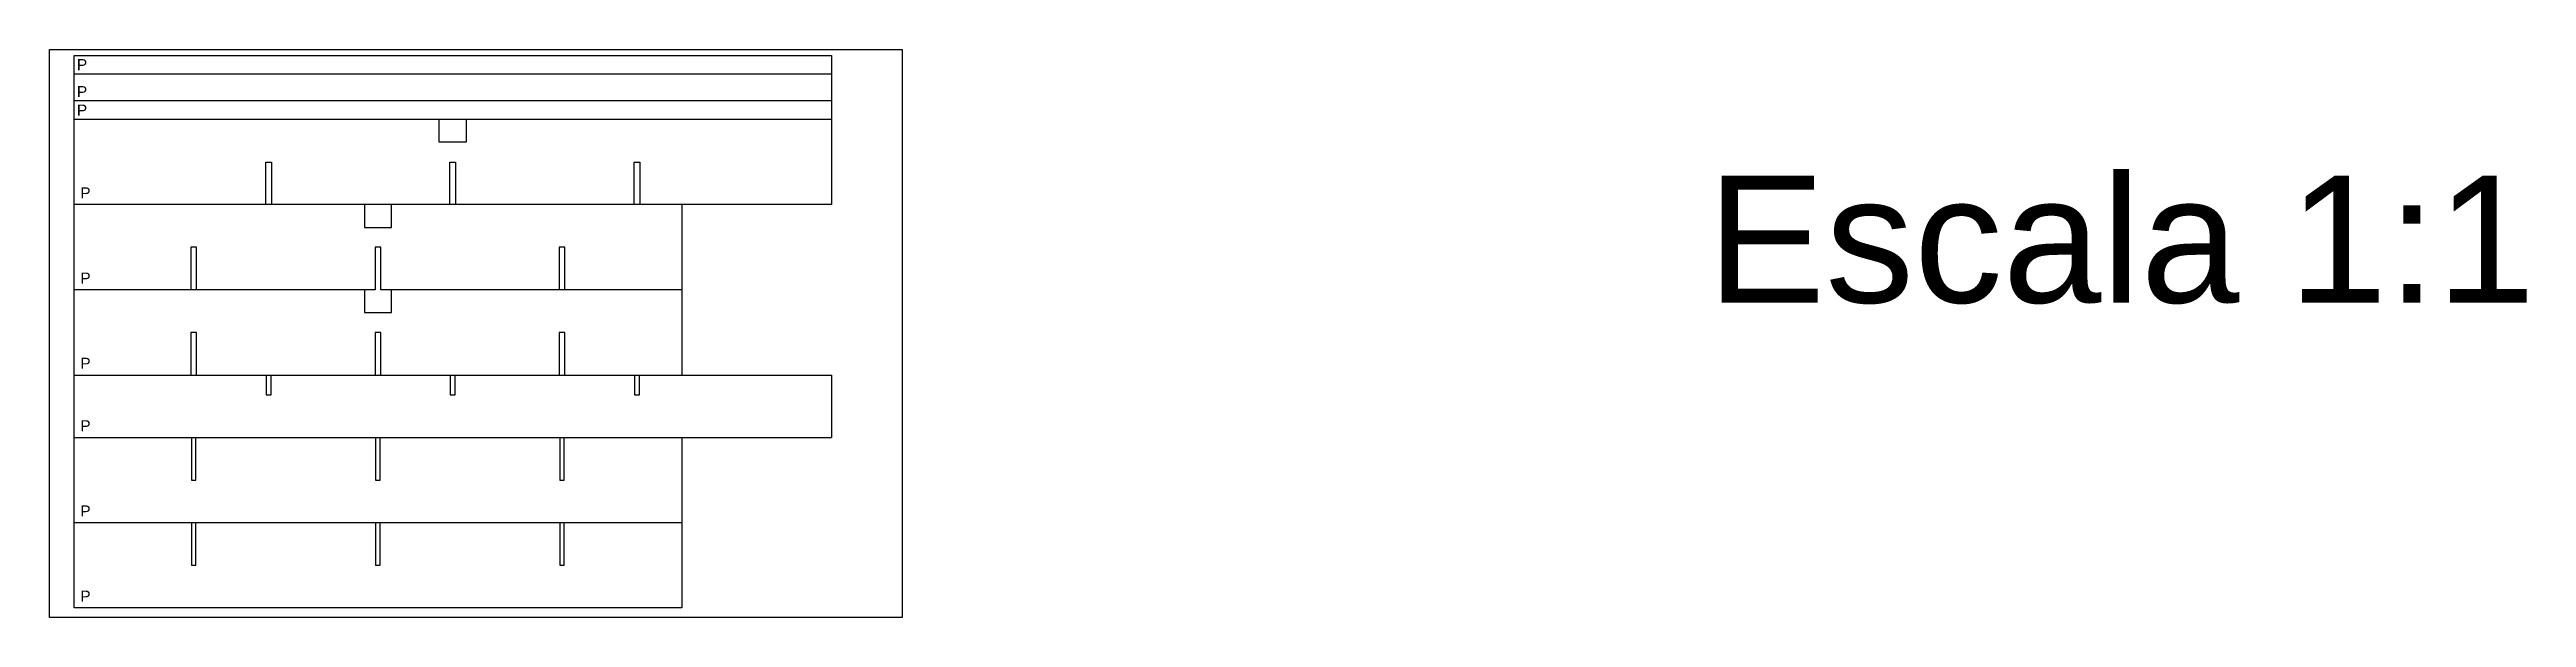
# Model space of a CAD drawing. Header units: millimetres. Extents: x 2872.2 to 2875.63, y 1653.06 to 1656.55.
# Drawn here: x 2872.201 to 2873.944, y 1655.034 to 1655.434 of the extents above; entities that cross this region are included whole.
import ezdxf

# ---------------------------------------------------------------- set-up
doc = ezdxf.new("R2010")
doc.units = ezdxf.units.MM
doc.header["$LTSCALE"] = 0.001
doc.styles.get("Standard").update_dxf_attribs({"font": 'arial.ttf'})

msp = doc.modelspace()

# ---------------------------------------------------------------- texts
at = {"color": 5}
for p in [(2872.2206, 1655.4194), (2872.2206, 1655.4004), (2872.2206, 1655.3874), (2872.223, 1655.3291), (2872.223, 1655.2691), (2872.223, 1655.2091), (2872.223, 1655.1651), (2872.223, 1655.1051), (2872.223, 1655.0451)]:
    msp.add_text('P', height=0.00778, dxfattribs=at).set_placement(p)
msp.add_text('Escala 1:1', height=0.08935).set_placement((2873.3677, 1655.2557))

# ---------------------------------------------------------------- linework, layer by layer
at = {"color": 1}
msp.add_line((2872.2186, 1655.2047), (2872.7515, 1655.2047), dxfattribs=at)
msp.add_lwpolyline([(2872.2013, 1655.034), (2872.2013, 1655.434), (2872.8013, 1655.434), (2872.8013, 1655.034), (2872.2013, 1655.034)])
for points in [[(2872.2186, 1655.4297), (2872.7515, 1655.4297)], [(2872.6462, 1655.1607), (2872.6462, 1655.0407), (2872.2186, 1655.0407), (2872.2186, 1655.4297)], [(2872.7515, 1655.4167), (2872.2186, 1655.4167)], [(2872.7515, 1655.4297), (2872.7515, 1655.3247)], [(2872.7515, 1655.3977), (2872.2186, 1655.3977)], [(2872.7515, 1655.3847), (2872.2186, 1655.3847)], [(2872.4946, 1655.3847), (2872.4946, 1655.3687), (2872.4756, 1655.3687), (2872.4756, 1655.3847)], [(2872.3535, 1655.3247), (2872.3535, 1655.3547), (2872.3575, 1655.3547), (2872.3575, 1655.3247)], [(2872.4831, 1655.3247), (2872.4831, 1655.3547), (2872.4871, 1655.3547), (2872.4871, 1655.3247)], [(2872.6127, 1655.3247), (2872.6127, 1655.3547), (2872.6167, 1655.3547), (2872.6167, 1655.3247)], [(2872.7515, 1655.3247), (2872.2186, 1655.3247)], [(2872.4229, 1655.3247), (2872.4229, 1655.3087), (2872.4419, 1655.3087), (2872.4419, 1655.3247)], [(2872.6462, 1655.3247), (2872.6462, 1655.2047)], [(2872.6462, 1655.2647), (2872.4344, 1655.2647), (2872.4344, 1655.2947), (2872.4304, 1655.2947), (2872.4304, 1655.2647), (2872.2186, 1655.2647)], [(2872.3048, 1655.2647), (2872.3048, 1655.2947), (2872.3008, 1655.2947), (2872.3008, 1655.2647)], [(2872.564, 1655.2647), (2872.564, 1655.2947), (2872.56, 1655.2947), (2872.56, 1655.2647)], [(2872.4229, 1655.2647), (2872.4229, 1655.2487), (2872.4419, 1655.2487), (2872.4419, 1655.2647)], [(2872.3048, 1655.2047), (2872.3048, 1655.2347), (2872.3008, 1655.2347), (2872.3008, 1655.2047)], [(2872.4344, 1655.2047), (2872.4344, 1655.2347), (2872.4304, 1655.2347), (2872.4304, 1655.2047)], [(2872.564, 1655.2047), (2872.564, 1655.2347), (2872.56, 1655.2347), (2872.56, 1655.2047)], [(2872.3537, 1655.2047), (2872.3537, 1655.1907), (2872.3572, 1655.1907), (2872.3572, 1655.2047)], [(2872.4833, 1655.2047), (2872.4833, 1655.1907), (2872.4868, 1655.1907), (2872.4868, 1655.2047)], [(2872.6129, 1655.2047), (2872.6129, 1655.1907), (2872.6164, 1655.1907), (2872.6164, 1655.2047)], [(2872.7515, 1655.2047), (2872.7515, 1655.1607)], [(2872.2186, 1655.1607), (2872.7515, 1655.1607)], [(2872.3012, 1655.1607), (2872.3012, 1655.1307), (2872.3043, 1655.1307), (2872.3043, 1655.1607)], [(2872.4308, 1655.1607), (2872.4308, 1655.1307), (2872.4339, 1655.1307), (2872.4339, 1655.1607)], [(2872.5604, 1655.1607), (2872.5604, 1655.1307), (2872.5635, 1655.1307), (2872.5635, 1655.1607)], [(2872.6462, 1655.1007), (2872.2186, 1655.1007)], [(2872.3012, 1655.1007), (2872.3012, 1655.0707), (2872.3043, 1655.0707), (2872.3043, 1655.1007)], [(2872.4308, 1655.1007), (2872.4308, 1655.0707), (2872.4339, 1655.0707), (2872.4339, 1655.1007)], [(2872.5604, 1655.1007), (2872.5604, 1655.0707), (2872.5635, 1655.0707), (2872.5635, 1655.1007)]]:
    msp.add_lwpolyline(points, dxfattribs=at)

msp.set_redraw_order([(e.dxf.handle, doc.entitydb.next_handle()) for e in msp.query("TEXT MTEXT ATTDEF DIMENSION ARC_DIMENSION")])  # texts and dimensions are drawn at this point

doc.saveas('drawing.dxf')
